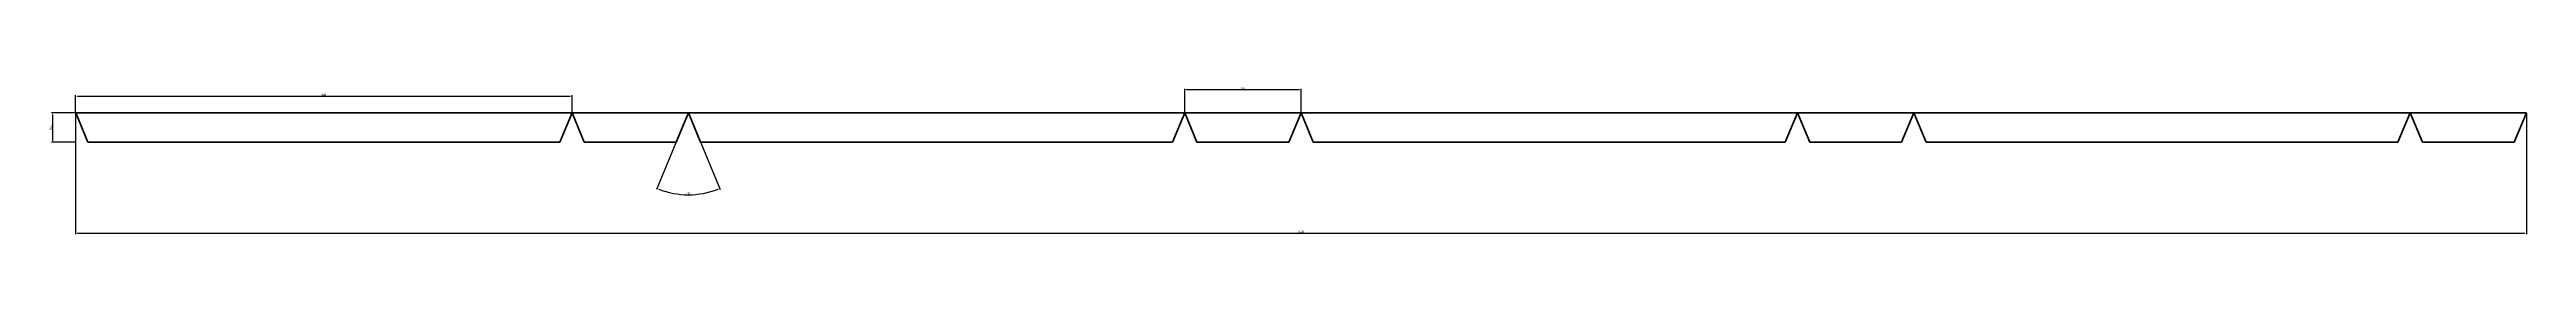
# Model space of a CAD drawing. Header units: millimetres. Extents: x 597 to 10144, y 3302 to 4396.
# Drawn here: x 597 to 3790, y 3866 to 4056 of the extents above; entities that cross this region are included whole.
import ezdxf

# ---------------------------------------------------------------- set-up
doc = ezdxf.new("R2010")
doc.units = ezdxf.units.MM
doc.layers.add('Dark', color=2, linetype='Continuous', lineweight=60)
doc.layers.add('Medium', color=6, linetype='Continuous', lineweight=20)
doc.dimstyles.new('ISO-25', dxfattribs={"dimtxt": 2.5, "dimasz": 2.5, "dimexe": 1.25, "dimexo": 0.625, "dimtad": 1, "dimtxsty": 'Standard', "dimcen": 2.5, "dimadec": 0, "dimazin": 0, "dimtfac": 1, "dimtmove": 0, "dimatfit": 3, "dimfxl": 1, "dimarcsym": 0})

# ---------------------------------------------------------------- blocks, each defined once
blk = doc.blocks.new('*D13')
at = {"layer": 'Defpoints', "color": 0}
for p in [(630.4, 4022.5), (600.4, 3984.4), (630.4, 3984.4)]:
    blk.add_point(p, dxfattribs=at)
at = {"layer": 'Medium', "color": 0, "lineweight": -2}
for p, q in [((629.8, 4022.5), (599.2, 4022.5)), ((600.4, 4020), (600.4, 3986.9)), ((629.8, 3984.4), (599.2, 3984.4))]:
    blk.add_line(p, q, dxfattribs=at)
at = {"layer": 'Medium', "color": 0}
for points in [[(600, 4020), (600.9, 4020), (600.4, 4022.5)], [(600, 3986.9), (600.9, 3986.9), (600.4, 3984.4)]]:
    blk.add_solid(points, dxfattribs=at)
at = {"layer": 'Medium', "color": 0, "insert": (598.4, 4003.4), "char_height": 2.5, "attachment_point": 5, "rotation": 90}
blk.add_mtext('38,1', dxfattribs=at)
blk = doc.blocks.new('*D14')
at = {"layer": 'Defpoints', "color": 0}
for p in [(1270.4, 4044), (630.4, 4022.5), (1270.4, 4022.5)]:
    blk.add_point(p, dxfattribs=at)
at = {"layer": 'Medium', "color": 0, "lineweight": -2}
for p, q in [((630.4, 4023.1), (630.4, 4045.3)), ((632.9, 4044), (1267.9, 4044)), ((1270.4, 4023.1), (1270.4, 4045.3))]:
    blk.add_line(p, q, dxfattribs=at)
at = {"layer": 'Medium', "color": 0}
for points in [[(632.9, 4044.4), (632.9, 4043.6), (630.4, 4044)], [(1267.9, 4044.4), (1267.9, 4043.6), (1270.4, 4044)]]:
    blk.add_solid(points, dxfattribs=at)
at = {"layer": 'Medium', "color": 0, "insert": (950.4, 4045.9), "char_height": 2.5, "attachment_point": 5}
blk.add_mtext('640', dxfattribs=at)
blk = doc.blocks.new('*D15')
at = {"layer": 'Defpoints', "color": 0}
for p in [(2210.4, 4052.5), (2060.4, 4022.5), (2210.4, 4022.5)]:
    blk.add_point(p, dxfattribs=at)
at = {"layer": 'Medium', "color": 0, "lineweight": -2}
for p, q in [((2060.4, 4023.1), (2060.4, 4053.7)), ((2062.9, 4052.5), (2207.9, 4052.5)), ((2210.4, 4023.1), (2210.4, 4053.7))]:
    blk.add_line(p, q, dxfattribs=at)
at = {"layer": 'Medium', "color": 0}
for points in [[(2062.9, 4052.9), (2062.9, 4052), (2060.4, 4052.5)], [(2207.9, 4052.9), (2207.9, 4052), (2210.4, 4052.5)]]:
    blk.add_solid(points, dxfattribs=at)
at = {"layer": 'Medium', "color": 0, "insert": (2135.4, 4054.3), "char_height": 2.5, "attachment_point": 5}
blk.add_mtext('150', dxfattribs=at)
blk = doc.blocks.new('*D16')
at = {"layer": 'Defpoints', "color": 0}
for p in [(1420.4, 4022.5), (1420.4, 4022.5), (1404.6, 3984.4), (1436.2, 3984.4), (1406.6, 3917.4)]:
    blk.add_point(p, dxfattribs=at)
at = {"layer": 'Medium', "color": 0, "lineweight": -2}
for p, q in [((1404.4, 3983.8), (1379.4, 3923.4)), ((1436.4, 3983.8), (1461.4, 3923.4))]:
    blk.add_line(p, q, dxfattribs=at)
blk.add_arc((1420.4, 4022.5), 106, 248.852, 291.148, dxfattribs=at)
at = {"layer": 'Medium', "color": 0}
for points in [[(1382, 3923.2), (1382.3, 3924), (1379.9, 3924.6)], [(1458.5, 3924), (1458.8, 3923.2), (1461, 3924.6)]]:
    blk.add_solid(points, dxfattribs=at)
at = {"layer": 'Medium', "color": 0, "insert": (1420.4, 3918.4), "char_height": 2.5, "attachment_point": 5}
blk.add_mtext('45°', dxfattribs=at)
blk = doc.blocks.new('*D17')
at = {"layer": 'Defpoints', "color": 0}
for p in [(630.4, 4022.5), (3790.4, 4022.5), (3790.4, 3866.9)]:
    blk.add_point(p, dxfattribs=at)
at = {"layer": 'Medium', "color": 0, "lineweight": -2}
for p, q in [((630.4, 4021.8), (630.4, 3865.7)), ((3790.4, 4021.8), (3790.4, 3865.7)), ((632.9, 3866.9), (3787.9, 3866.9))]:
    blk.add_line(p, q, dxfattribs=at)
at = {"layer": 'Medium', "color": 0}
for points in [[(632.9, 3867.4), (632.9, 3866.5), (630.4, 3866.9)], [(3787.9, 3867.4), (3787.9, 3866.5), (3790.4, 3866.9)]]:
    blk.add_solid(points, dxfattribs=at)
at = {"layer": 'Medium', "color": 0, "insert": (2210.4, 3868.8), "char_height": 2.5, "attachment_point": 5}
blk.add_mtext('3160', dxfattribs=at)

msp = doc.modelspace()

# ---------------------------------------------------------------- linework, layer by layer
at = {"layer": 'Dark'}
for p, q in [((630.414, 4022.452), (646.195, 3984.352)), ((1270.414, 4022.452), (1254.632, 3984.352)), ((1270.414, 4022.452), (1286.195, 3984.352)), ((1420.414, 4022.452), (1404.632, 3984.352)), ((1420.414, 4022.452), (1436.195, 3984.352)), ((2060.414, 4022.452), (2044.632, 3984.352)), ((2060.414, 4022.452), (2076.195, 3984.352)), ((2210.414, 4022.452), (2194.632, 3984.352)), ((2210.414, 4022.452), (2226.195, 3984.352)), ((2850.414, 4022.452), (2834.632, 3984.352)), ((2850.414, 4022.452), (2866.195, 3984.352)), ((3000.414, 4022.452), (2984.632, 3984.352)), ((3000.414, 4022.452), (3016.195, 3984.352)), ((3640.414, 4022.452), (3624.632, 3984.352)), ((3640.414, 4022.452), (3656.195, 3984.352)), ((3790.414, 4022.452), (3774.632, 3984.352))]:
    msp.add_line(p, q, dxfattribs=at)
for points in [[(630.414, 4022.452), (3790.414, 4022.452)], [(1254.632, 3984.352), (646.195, 3984.352)], [(1404.632, 3984.352), (1286.195, 3984.352)], [(2044.632, 3984.352), (1436.195, 3984.352)], [(2194.632, 3984.352), (2076.195, 3984.352)], [(2834.632, 3984.352), (2226.195, 3984.352)], [(2984.632, 3984.352), (2866.195, 3984.352)], [(3624.632, 3984.352), (3016.195, 3984.352)], [(3774.632, 3984.352), (3656.195, 3984.352)]]:
    msp.add_lwpolyline(points, dxfattribs=at)

# ---------------------------------------------------------------- dimensions: what is measured, and where the dimension line sits
at = {"layer": 'Medium'}
for base, p1, p2, picture, middle in [((1270.414, 4044.03), (630.414, 4022.452), (1270.414, 4022.452), '*D14', (950.414, 4045.905)), ((2210.414, 4052.452), (2060.414, 4022.452), (2210.414, 4022.452), '*D15', (2135.414, 4054.327)), ((3790.414, 3866.935), (630.414, 4022.452), (3790.414, 4022.452), '*D17', (2210.414, 3868.81))]:
    dim = msp.add_linear_dim(base=base, p1=p1, p2=p2, dimstyle='ISO-25', dxfattribs=at)
    dim.commit()
    dim.dimension.update_dxf_attribs({"geometry": picture, "text_midpoint": middle})
dim = msp.add_aligned_dim(p1=(630.414, 4022.452), p2=(630.414, 3984.352), distance=-29.972, dimstyle='ISO-25', dxfattribs=at)
dim.commit()
dim.dimension.update_dxf_attribs({"geometry": '*D13', "text_midpoint": (598.358, 4003.402)})
dim = msp.add_angular_dim_2l(base=(1406.584, 3917.406), line1=((1420.414, 4022.452), (1436.195, 3984.352)), line2=((1420.414, 4022.452), (1404.632, 3984.352)), dimstyle='ISO-25', dxfattribs=at)
dim.commit()
dim.dimension.update_dxf_attribs({"geometry": '*D16', "text_midpoint": (1420.414, 3918.374)})

doc.saveas('drawing.dxf')
